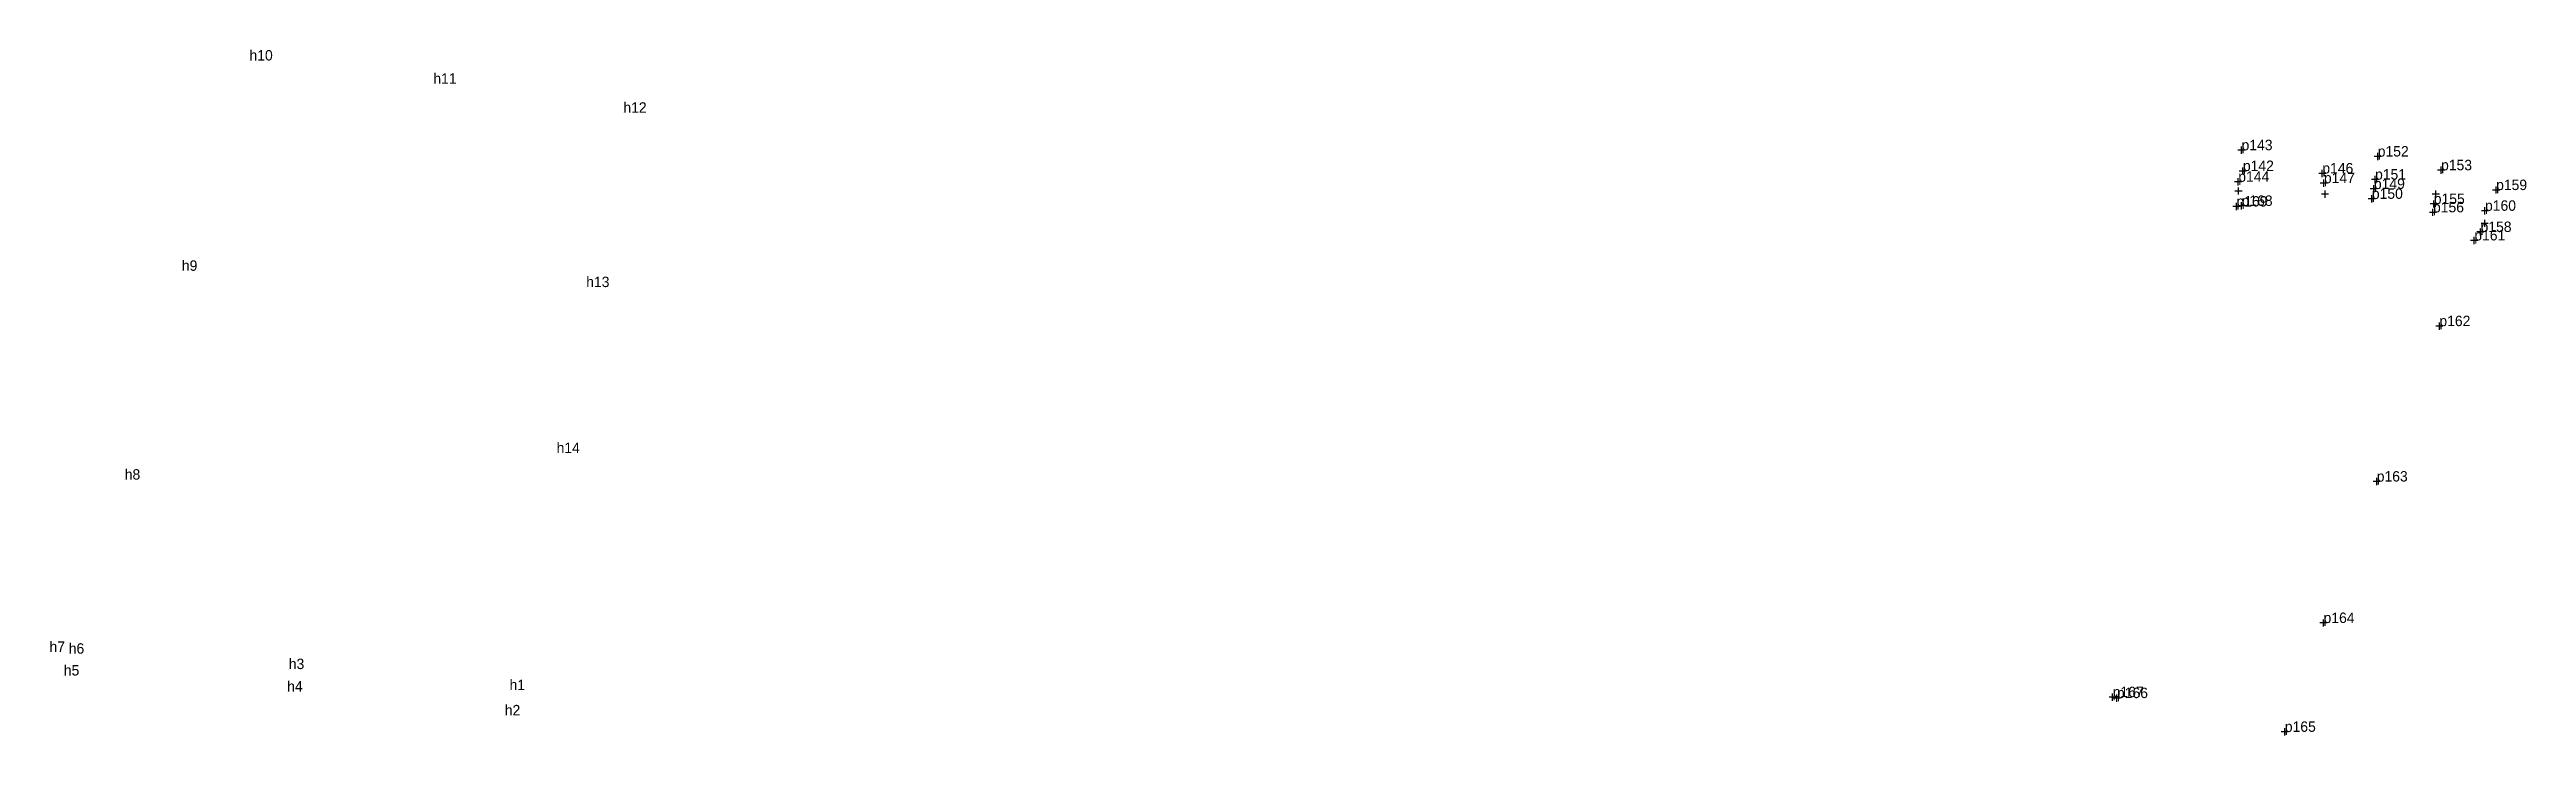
# Model space of a CAD drawing. Extents: x 534703 to 556288, y 1828073 to 1851661.
# Drawn here: x 550970.9 to 551398.7, y 1842161.7 to 1842280.1 of the extents above; entities that cross this region are included whole.
import ezdxf

# ---------------------------------------------------------------- set-up
doc = ezdxf.new("R2010")
doc.units = 0
doc.layers.add('Level 12', color=7, linetype='Continuous')
doc.layers.add('Level 7', color=7, linetype='Continuous')

msp = doc.modelspace()

# ---------------------------------------------------------------- texts
at = {"layer": 'Level 12'}
for s, p in [('h10', (551005.45, 1842278.24)), ('h11', (551037.2, 1842274.24)), ('h12', (551070.02, 1842269.23)), ('p143', (551349.47, 1842262.75)), ('p143', (551349.47, 1842262.75)), ('p143', (551349.47, 1842262.75)), ('p143', (551349.47, 1842262.75)), ('p143', (551349.47, 1842262.75)), ('p143', (551349.47, 1842262.75)), ('p152', (551372.98, 1842261.66)), ('p152', (551372.98, 1842261.66)), ('p152', (551372.98, 1842261.66)), ('p152', (551372.98, 1842261.66)), ('p152', (551372.98, 1842261.66)), ('p152', (551372.98, 1842261.66)), ('p144', (551348.9, 1842257.3)), ('p144', (551348.9, 1842257.3)), ('p144', (551348.9, 1842257.3)), ('p144', (551348.9, 1842257.3)), ('p144', (551348.9, 1842257.3)), ('p144', (551348.9, 1842257.3)), ('p142', (551349.7, 1842259.16)), ('p142', (551349.7, 1842259.16)), ('p142', (551349.7, 1842259.16)), ('p142', (551349.7, 1842259.16)), ('p142', (551349.7, 1842259.16)), ('p142', (551349.7, 1842259.16)), ('p146', (551363.42, 1842258.74)), ('p146', (551363.42, 1842258.74)), ('p146', (551363.42, 1842258.74)), ('p146', (551363.42, 1842258.74)), ('p146', (551363.42, 1842258.74)), ('p146', (551363.42, 1842258.74)), ('p147', (551363.69, 1842257.06)), ('p147', (551363.69, 1842257.06)), ('p147', (551363.69, 1842257.06)), ('p147', (551363.69, 1842257.06)), ('p147', (551363.69, 1842257.06)), ('p147', (551363.69, 1842257.06)), ('p151', (551372.52, 1842257.68)), ('p151', (551372.52, 1842257.68)), ('p151', (551372.52, 1842257.68)), ('p151', (551372.52, 1842257.68)), ('p151', (551372.52, 1842257.68)), ('p151', (551372.52, 1842257.68)), ('p153', (551383.92, 1842259.29)), ('p153', (551383.92, 1842259.29)), ('p153', (551383.92, 1842259.29)), ('p153', (551383.92, 1842259.29)), ('p153', (551383.92, 1842259.29)), ('p153', (551383.92, 1842259.29)), ('p169', (551348.58, 1842253.02)), ('p169', (551348.58, 1842253.02)), ('p169', (551348.58, 1842253.02)), ('p169', (551348.58, 1842253.02)), ('p169', (551348.58, 1842253.02)), ('p169', (551348.58, 1842253.02)), ('p145', (551348.93, 1842255.7)), ('p145', (551348.93, 1842255.7)), ('p145', (551348.93, 1842255.7)), ('p145', (551348.93, 1842255.7)), ('p145', (551348.93, 1842255.7)), ('p145', (551348.93, 1842255.7)), ('p168', (551349.48, 1842253.14)), ('p168', (551349.48, 1842253.14)), ('p168', (551349.48, 1842253.14)), ('p168', (551349.48, 1842253.14)), ('p168', (551349.48, 1842253.14)), ('p168', (551349.48, 1842253.14)), ('p148', (551363.88, 1842255.15)), ('p148', (551363.88, 1842255.15)), ('p148', (551363.88, 1842255.15)), ('p148', (551363.88, 1842255.15)), ('p148', (551363.88, 1842255.15)), ('p148', (551363.88, 1842255.15)), ('p150', (551371.97, 1842254.35)), ('p150', (551371.97, 1842254.35)), ('p150', (551371.97, 1842254.35)), ('p150', (551371.97, 1842254.35)), ('p150', (551371.97, 1842254.35)), ('p150', (551371.97, 1842254.35)), ('p149', (551372.32, 1842256.06)), ('p149', (551372.32, 1842256.06)), ('p149', (551372.32, 1842256.06)), ('p149', (551372.32, 1842256.06)), ('p149', (551372.32, 1842256.06)), ('p149', (551372.32, 1842256.06)), ('p156', (551382.53, 1842252.02)), ('p156', (551382.53, 1842252.02)), ('p156', (551382.53, 1842252.02)), ('p156', (551382.53, 1842252.02)), ('p156', (551382.53, 1842252.02)), ('p156', (551382.53, 1842252.02)), ('p155', (551382.66, 1842253.46)), ('p155', (551382.66, 1842253.46)), ('p155', (551382.66, 1842253.46)), ('p155', (551382.66, 1842253.46)), ('p155', (551382.66, 1842253.46)), ('p155', (551382.66, 1842253.46)), ('p154', (551383.02, 1842255.14)), ('p154', (551383.02, 1842255.14)), ('p154', (551383.02, 1842255.14)), ('p154', (551383.02, 1842255.14)), ('p154', (551383.02, 1842255.14)), ('p154', (551383.02, 1842255.14)), ('p160', (551391.51, 1842252.29)), ('p160', (551391.51, 1842252.29)), ('p160', (551391.51, 1842252.29)), ('p160', (551391.51, 1842252.29)), ('p160', (551391.51, 1842252.29)), ('p160', (551391.51, 1842252.29)), ('p159', (551393.43, 1842255.87)), ('p159', (551393.43, 1842255.87)), ('p159', (551393.43, 1842255.87)), ('p159', (551393.43, 1842255.87)), ('p159', (551393.43, 1842255.87)), ('p159', (551393.43, 1842255.87)), ('p158', (551390.74, 1842248.63)), ('p158', (551390.74, 1842248.63)), ('p158', (551390.74, 1842248.63)), ('p158', (551390.74, 1842248.63)), ('p158', (551390.74, 1842248.63)), ('p158', (551390.74, 1842248.63)), ('p157', (551391.46, 1842250.11)), ('p157', (551391.46, 1842250.11)), ('p157', (551391.46, 1842250.11)), ('p157', (551391.46, 1842250.11)), ('p157', (551391.46, 1842250.11)), ('p157', (551391.46, 1842250.11)), ('p161', (551389.66, 1842247.17)), ('p161', (551389.66, 1842247.17)), ('p161', (551389.66, 1842247.17)), ('p161', (551389.66, 1842247.17)), ('p161', (551389.66, 1842247.17)), ('p161', (551389.66, 1842247.17)), ('h9', (550993.77, 1842241.92)), ('h13', (551063.6, 1842239.11)), ('p162', (551383.63, 1842232.37)), ('p162', (551383.63, 1842232.37)), ('p162', (551383.63, 1842232.37)), ('p162', (551383.63, 1842232.37)), ('p162', (551383.63, 1842232.37)), ('p162', (551383.63, 1842232.37)), ('h14', (551058.49, 1842210.46)), ('h8', (550983.91, 1842205.86)), ('p163', (551372.81, 1842205.53)), ('p163', (551372.81, 1842205.53)), ('p163', (551372.81, 1842205.53)), ('p163', (551372.81, 1842205.53)), ('p163', (551372.81, 1842205.53)), ('p163', (551372.81, 1842205.53)), ('p164', (551363.63, 1842181.1)), ('p164', (551363.63, 1842181.1)), ('p164', (551363.63, 1842181.1)), ('p164', (551363.63, 1842181.1)), ('p164', (551363.63, 1842181.1)), ('p164', (551363.63, 1842181.1)), ('h7', (550970.92, 1842176.11)), ('h6', (550974.24, 1842175.8)), ('h5', (550973.39, 1842172.03)), ('h3', (551012.24, 1842173.14)), ('h4', (551011.96, 1842169.26)), ('h1', (551050.36, 1842169.51)), ('p167', (551327.21, 1842168.3)), ('p167', (551327.21, 1842168.3)), ('p167', (551327.21, 1842168.3)), ('p167', (551327.21, 1842168.3)), ('p167', (551327.21, 1842168.3)), ('p167', (551327.21, 1842168.3)), ('p166', (551327.95, 1842168.13)), ('p166', (551327.95, 1842168.13)), ('p166', (551327.95, 1842168.13)), ('p166', (551327.95, 1842168.13)), ('p166', (551327.95, 1842168.13)), ('p166', (551327.95, 1842168.13)), ('h2', (551049.54, 1842165.15)), ('p165', (551356.94, 1842162.3)), ('p165', (551356.94, 1842162.3)), ('p165', (551356.94, 1842162.3)), ('p165', (551356.94, 1842162.3)), ('p165', (551356.94, 1842162.3)), ('p165', (551356.94, 1842162.3))]:
    msp.add_text(s, height=1.8, dxfattribs=at).set_placement(p)

# ---------------------------------------------------------------- linework, layer by layer
at = {"layer": 'Level 7'}
for p, q in [((551005.451, 1842278.241), (551005.451, 1842278.241)), ((551037.2, 1842274.242), (551037.2, 1842274.242)), ((551070.023, 1842269.226), (551070.023, 1842269.226)), ((551350.098, 1842262.754), (551348.85, 1842262.754)), ((551350.098, 1842262.754), (551348.85, 1842262.754)), ((551350.098, 1842262.754), (551348.85, 1842262.754)), ((551349.474, 1842262.13), (551349.474, 1842263.378)), ((551349.474, 1842262.13), (551349.474, 1842263.378)), ((551349.474, 1842262.13), (551349.474, 1842263.378)), ((551349.474, 1842262.754), (551349.474, 1842262.754)), ((551349.474, 1842262.754), (551349.474, 1842262.754)), ((551349.474, 1842262.754), (551349.474, 1842262.754)), ((551372.982, 1842261.037), (551372.982, 1842262.285)), ((551372.982, 1842261.037), (551372.982, 1842262.285)), ((551372.982, 1842261.037), (551372.982, 1842262.285)), ((551350.326, 1842259.158), (551349.078, 1842259.158)), ((551350.326, 1842259.158), (551349.078, 1842259.158)), ((551350.326, 1842259.158), (551349.078, 1842259.158)), ((551349.702, 1842258.534), (551349.702, 1842259.782)), ((551349.702, 1842258.534), (551349.702, 1842259.782)), ((551349.702, 1842258.534), (551349.702, 1842259.782)), ((551349.702, 1842259.158), (551349.702, 1842259.158)), ((551349.702, 1842259.158), (551349.702, 1842259.158)), ((551349.702, 1842259.158), (551349.702, 1842259.158)), ((551364.042, 1842258.742), (551362.794, 1842258.742)), ((551364.042, 1842258.742), (551362.794, 1842258.742)), ((551364.042, 1842258.742), (551362.794, 1842258.742)), ((551363.418, 1842258.118), (551363.418, 1842259.366)), ((551363.418, 1842258.118), (551363.418, 1842259.366)), ((551363.418, 1842258.118), (551363.418, 1842259.366)), ((551363.418, 1842258.742), (551363.418, 1842258.742)), ((551363.418, 1842258.742), (551363.418, 1842258.742)), ((551363.418, 1842258.742), (551363.418, 1842258.742)), ((551373.606, 1842261.661), (551372.358, 1842261.661)), ((551373.606, 1842261.661), (551372.358, 1842261.661)), ((551373.606, 1842261.661), (551372.358, 1842261.661)), ((551372.522, 1842257.051), (551372.522, 1842258.299)), ((551372.522, 1842257.051), (551372.522, 1842258.299)), ((551372.522, 1842257.051), (551372.522, 1842258.299)), ((551372.982, 1842261.661), (551372.982, 1842261.661)), ((551372.982, 1842261.661), (551372.982, 1842261.661)), ((551372.982, 1842261.661), (551372.982, 1842261.661)), ((551384.54, 1842259.289), (551383.292, 1842259.289)), ((551384.54, 1842259.289), (551383.292, 1842259.289)), ((551384.54, 1842259.289), (551383.292, 1842259.289)), ((551383.916, 1842258.665), (551383.916, 1842259.913)), ((551383.916, 1842258.665), (551383.916, 1842259.913)), ((551383.916, 1842258.665), (551383.916, 1842259.913)), ((551383.916, 1842259.289), (551383.916, 1842259.289)), ((551383.916, 1842259.289), (551383.916, 1842259.289)), ((551383.916, 1842259.289), (551383.916, 1842259.289)), ((551349.524, 1842257.296), (551348.276, 1842257.296)), ((551349.524, 1842257.296), (551348.276, 1842257.296)), ((551349.524, 1842257.296), (551348.276, 1842257.296)), ((551349.549, 1842255.705), (551348.301, 1842255.705)), ((551349.549, 1842255.705), (551348.301, 1842255.705)), ((551349.549, 1842255.705), (551348.301, 1842255.705)), ((551348.9, 1842256.672), (551348.9, 1842257.92)), ((551348.9, 1842256.672), (551348.9, 1842257.92)), ((551348.9, 1842256.672), (551348.9, 1842257.92)), ((551348.9, 1842257.296), (551348.9, 1842257.296)), ((551348.9, 1842257.296), (551348.9, 1842257.296)), ((551348.9, 1842257.296), (551348.9, 1842257.296)), ((551348.925, 1842255.081), (551348.925, 1842256.329)), ((551348.925, 1842255.081), (551348.925, 1842256.329)), ((551348.925, 1842255.081), (551348.925, 1842256.329)), ((551348.925, 1842255.705), (551348.925, 1842255.705)), ((551348.925, 1842255.705), (551348.925, 1842255.705)), ((551348.925, 1842255.705), (551348.925, 1842255.705)), ((551349.485, 1842252.513), (551349.485, 1842253.761)), ((551349.485, 1842252.513), (551349.485, 1842253.761)), ((551349.485, 1842252.513), (551349.485, 1842253.761)), ((551364.313, 1842257.063), (551363.065, 1842257.063)), ((551364.313, 1842257.063), (551363.065, 1842257.063)), ((551364.313, 1842257.063), (551363.065, 1842257.063)), ((551364.509, 1842255.152), (551363.261, 1842255.152)), ((551364.509, 1842255.152), (551363.261, 1842255.152)), ((551364.509, 1842255.152), (551363.261, 1842255.152)), ((551363.689, 1842256.439), (551363.689, 1842257.687)), ((551363.689, 1842256.439), (551363.689, 1842257.687)), ((551363.689, 1842256.439), (551363.689, 1842257.687)), ((551363.689, 1842257.063), (551363.689, 1842257.063)), ((551363.689, 1842257.063), (551363.689, 1842257.063)), ((551363.689, 1842257.063), (551363.689, 1842257.063)), ((551363.885, 1842254.528), (551363.885, 1842255.776)), ((551363.885, 1842254.528), (551363.885, 1842255.776)), ((551363.885, 1842254.528), (551363.885, 1842255.776)), ((551363.885, 1842255.152), (551363.885, 1842255.152)), ((551363.885, 1842255.152), (551363.885, 1842255.152)), ((551363.885, 1842255.152), (551363.885, 1842255.152)), ((551372.597, 1842254.351), (551371.349, 1842254.351)), ((551372.597, 1842254.351), (551371.349, 1842254.351)), ((551372.597, 1842254.351), (551371.349, 1842254.351)), ((551372.944, 1842256.064), (551371.696, 1842256.064)), ((551372.944, 1842256.064), (551371.696, 1842256.064)), ((551372.944, 1842256.064), (551371.696, 1842256.064)), ((551373.146, 1842257.675), (551371.898, 1842257.675)), ((551373.146, 1842257.675), (551371.898, 1842257.675)), ((551373.146, 1842257.675), (551371.898, 1842257.675)), ((551371.973, 1842253.727), (551371.973, 1842254.975)), ((551371.973, 1842253.727), (551371.973, 1842254.975)), ((551371.973, 1842253.727), (551371.973, 1842254.975)), ((551371.973, 1842254.351), (551371.973, 1842254.351)), ((551371.973, 1842254.351), (551371.973, 1842254.351)), ((551371.973, 1842254.351), (551371.973, 1842254.351)), ((551372.32, 1842255.44), (551372.32, 1842256.688)), ((551372.32, 1842255.44), (551372.32, 1842256.688)), ((551372.32, 1842255.44), (551372.32, 1842256.688)), ((551372.32, 1842256.064), (551372.32, 1842256.064)), ((551372.32, 1842256.064), (551372.32, 1842256.064)), ((551372.32, 1842256.064), (551372.32, 1842256.064)), ((551372.522, 1842257.675), (551372.522, 1842257.675)), ((551372.522, 1842257.675), (551372.522, 1842257.675)), ((551372.522, 1842257.675), (551372.522, 1842257.675)), ((551383.649, 1842255.139), (551382.401, 1842255.139)), ((551383.649, 1842255.139), (551382.401, 1842255.139)), ((551383.649, 1842255.139), (551382.401, 1842255.139)), ((551382.662, 1842252.838), (551382.662, 1842254.086)), ((551382.662, 1842252.838), (551382.662, 1842254.086)), ((551382.662, 1842252.838), (551382.662, 1842254.086)), ((551383.025, 1842254.515), (551383.025, 1842255.763)), ((551383.025, 1842254.515), (551383.025, 1842255.763)), ((551383.025, 1842254.515), (551383.025, 1842255.763)), ((551383.025, 1842255.139), (551383.025, 1842255.139)), ((551383.025, 1842255.139), (551383.025, 1842255.139)), ((551383.025, 1842255.139), (551383.025, 1842255.139)), ((551394.056, 1842255.869), (551392.808, 1842255.869)), ((551394.056, 1842255.869), (551392.808, 1842255.869)), ((551394.056, 1842255.869), (551392.808, 1842255.869)), ((551393.432, 1842255.245), (551393.432, 1842256.493)), ((551393.432, 1842255.245), (551393.432, 1842256.493)), ((551393.432, 1842255.245), (551393.432, 1842256.493)), ((551393.432, 1842255.869), (551393.432, 1842255.869)), ((551393.432, 1842255.869), (551393.432, 1842255.869)), ((551393.432, 1842255.869), (551393.432, 1842255.869)), ((551349.202, 1842253.019), (551347.954, 1842253.019)), ((551349.202, 1842253.019), (551347.954, 1842253.019)), ((551349.202, 1842253.019), (551347.954, 1842253.019)), ((551348.578, 1842252.395), (551348.578, 1842253.643)), ((551348.578, 1842252.395), (551348.578, 1842253.643)), ((551348.578, 1842252.395), (551348.578, 1842253.643)), ((551348.578, 1842253.019), (551348.578, 1842253.019)), ((551348.578, 1842253.019), (551348.578, 1842253.019)), ((551348.578, 1842253.019), (551348.578, 1842253.019)), ((551350.109, 1842253.137), (551348.861, 1842253.137)), ((551350.109, 1842253.137), (551348.861, 1842253.137)), ((551350.109, 1842253.137), (551348.861, 1842253.137)), ((551349.485, 1842253.137), (551349.485, 1842253.137)), ((551349.485, 1842253.137), (551349.485, 1842253.137)), ((551349.485, 1842253.137), (551349.485, 1842253.137)), ((551383.154, 1842252.019), (551381.906, 1842252.019)), ((551383.154, 1842252.019), (551381.906, 1842252.019)), ((551383.154, 1842252.019), (551381.906, 1842252.019)), ((551383.286, 1842253.462), (551382.038, 1842253.462)), ((551383.286, 1842253.462), (551382.038, 1842253.462)), ((551383.286, 1842253.462), (551382.038, 1842253.462)), ((551382.53, 1842251.395), (551382.53, 1842252.643)), ((551382.53, 1842251.395), (551382.53, 1842252.643)), ((551382.53, 1842251.395), (551382.53, 1842252.643)), ((551382.53, 1842252.019), (551382.53, 1842252.019)), ((551382.53, 1842252.019), (551382.53, 1842252.019)), ((551382.53, 1842252.019), (551382.53, 1842252.019)), ((551382.662, 1842253.462), (551382.662, 1842253.462)), ((551382.662, 1842253.462), (551382.662, 1842253.462)), ((551382.662, 1842253.462), (551382.662, 1842253.462)), ((551392.084, 1842250.112), (551390.836, 1842250.112)), ((551392.084, 1842250.112), (551390.836, 1842250.112)), ((551392.084, 1842250.112), (551390.836, 1842250.112)), ((551392.132, 1842252.293), (551390.884, 1842252.293)), ((551392.132, 1842252.293), (551390.884, 1842252.293)), ((551392.132, 1842252.293), (551390.884, 1842252.293)), ((551391.46, 1842249.488), (551391.46, 1842250.736)), ((551391.46, 1842249.488), (551391.46, 1842250.736)), ((551391.46, 1842249.488), (551391.46, 1842250.736)), ((551391.46, 1842250.112), (551391.46, 1842250.112)), ((551391.46, 1842250.112), (551391.46, 1842250.112)), ((551391.46, 1842250.112), (551391.46, 1842250.112)), ((551391.508, 1842251.669), (551391.508, 1842252.917)), ((551391.508, 1842251.669), (551391.508, 1842252.917)), ((551391.508, 1842251.669), (551391.508, 1842252.917)), ((551391.508, 1842252.293), (551391.508, 1842252.293)), ((551391.508, 1842252.293), (551391.508, 1842252.293)), ((551391.508, 1842252.293), (551391.508, 1842252.293)), ((551390.279, 1842247.167), (551389.031, 1842247.167)), ((551390.279, 1842247.167), (551389.031, 1842247.167)), ((551390.279, 1842247.167), (551389.031, 1842247.167)), ((551389.655, 1842246.543), (551389.655, 1842247.791)), ((551389.655, 1842246.543), (551389.655, 1842247.791)), ((551389.655, 1842246.543), (551389.655, 1842247.791)), ((551389.655, 1842247.167), (551389.655, 1842247.167)), ((551389.655, 1842247.167), (551389.655, 1842247.167)), ((551389.655, 1842247.167), (551389.655, 1842247.167)), ((551391.365, 1842248.627), (551390.117, 1842248.627)), ((551391.365, 1842248.627), (551390.117, 1842248.627)), ((551391.365, 1842248.627), (551390.117, 1842248.627)), ((551390.741, 1842248.003), (551390.741, 1842249.251)), ((551390.741, 1842248.003), (551390.741, 1842249.251)), ((551390.741, 1842248.003), (551390.741, 1842249.251)), ((551390.741, 1842248.627), (551390.741, 1842248.627)), ((551390.741, 1842248.627), (551390.741, 1842248.627)), ((551390.741, 1842248.627), (551390.741, 1842248.627)), ((550993.767, 1842241.918), (550993.767, 1842241.918)), ((551063.597, 1842239.109), (551063.597, 1842239.109)), ((551384.254, 1842232.371), (551383.006, 1842232.371)), ((551384.254, 1842232.371), (551383.006, 1842232.371)), ((551384.254, 1842232.371), (551383.006, 1842232.371)), ((551383.63, 1842231.747), (551383.63, 1842232.995)), ((551383.63, 1842231.747), (551383.63, 1842232.995)), ((551383.63, 1842231.747), (551383.63, 1842232.995)), ((551383.63, 1842232.371), (551383.63, 1842232.371)), ((551383.63, 1842232.371), (551383.63, 1842232.371)), ((551383.63, 1842232.371), (551383.63, 1842232.371)), ((551058.49, 1842210.456), (551058.49, 1842210.456)), ((550983.914, 1842205.855), (550983.914, 1842205.855)), ((551373.433, 1842205.528), (551372.185, 1842205.528)), ((551373.433, 1842205.528), (551372.185, 1842205.528)), ((551373.433, 1842205.528), (551372.185, 1842205.528)), ((551372.809, 1842204.904), (551372.809, 1842206.152)), ((551372.809, 1842204.904), (551372.809, 1842206.152)), ((551372.809, 1842204.904), (551372.809, 1842206.152)), ((551372.809, 1842205.528), (551372.809, 1842205.528)), ((551372.809, 1842205.528), (551372.809, 1842205.528)), ((551372.809, 1842205.528), (551372.809, 1842205.528)), ((551364.257, 1842181.104), (551363.009, 1842181.104)), ((551364.257, 1842181.104), (551363.009, 1842181.104)), ((551364.257, 1842181.104), (551363.009, 1842181.104)), ((551363.633, 1842180.48), (551363.633, 1842181.728)), ((551363.633, 1842180.48), (551363.633, 1842181.728)), ((551363.633, 1842180.48), (551363.633, 1842181.728)), ((551363.633, 1842181.104), (551363.633, 1842181.104)), ((551363.633, 1842181.104), (551363.633, 1842181.104)), ((551363.633, 1842181.104), (551363.633, 1842181.104)), ((550970.921, 1842176.106), (550970.921, 1842176.106)), ((550974.239, 1842175.804), (550974.239, 1842175.804)), ((551012.241, 1842173.141), (551012.241, 1842173.141)), ((550973.392, 1842172.031), (550973.392, 1842172.031)), ((551011.958, 1842169.265), (551011.958, 1842169.265)), ((551050.356, 1842169.514), (551050.356, 1842169.514)), ((551327.831, 1842168.303), (551326.583, 1842168.303)), ((551327.831, 1842168.303), (551326.583, 1842168.303)), ((551327.831, 1842168.303), (551326.583, 1842168.303)), ((551327.207, 1842167.679), (551327.207, 1842168.927)), ((551327.207, 1842167.679), (551327.207, 1842168.927)), ((551327.207, 1842167.679), (551327.207, 1842168.927)), ((551327.207, 1842168.303), (551327.207, 1842168.303)), ((551327.207, 1842168.303), (551327.207, 1842168.303)), ((551327.207, 1842168.303), (551327.207, 1842168.303)), ((551328.572, 1842168.131), (551327.324, 1842168.131)), ((551328.572, 1842168.131), (551327.324, 1842168.131)), ((551328.572, 1842168.131), (551327.324, 1842168.131)), ((551327.948, 1842167.507), (551327.948, 1842168.755)), ((551327.948, 1842167.507), (551327.948, 1842168.755)), ((551327.948, 1842167.507), (551327.948, 1842168.755)), ((551327.948, 1842168.131), (551327.948, 1842168.131)), ((551327.948, 1842168.131), (551327.948, 1842168.131)), ((551327.948, 1842168.131), (551327.948, 1842168.131)), ((551049.539, 1842165.154), (551049.539, 1842165.154)), ((551357.567, 1842162.3), (551356.319, 1842162.3)), ((551357.567, 1842162.3), (551356.319, 1842162.3)), ((551357.567, 1842162.3), (551356.319, 1842162.3)), ((551356.943, 1842161.676), (551356.943, 1842162.924)), ((551356.943, 1842161.676), (551356.943, 1842162.924)), ((551356.943, 1842161.676), (551356.943, 1842162.924)), ((551356.943, 1842162.3), (551356.943, 1842162.3)), ((551356.943, 1842162.3), (551356.943, 1842162.3)), ((551356.943, 1842162.3), (551356.943, 1842162.3))]:
    msp.add_line(p, q, dxfattribs=at)

msp.set_redraw_order([(e.dxf.handle, doc.entitydb.next_handle()) for e in msp.query("TEXT MTEXT ATTDEF DIMENSION ARC_DIMENSION")])  # texts and dimensions are drawn at this point

doc.saveas('drawing.dxf')
